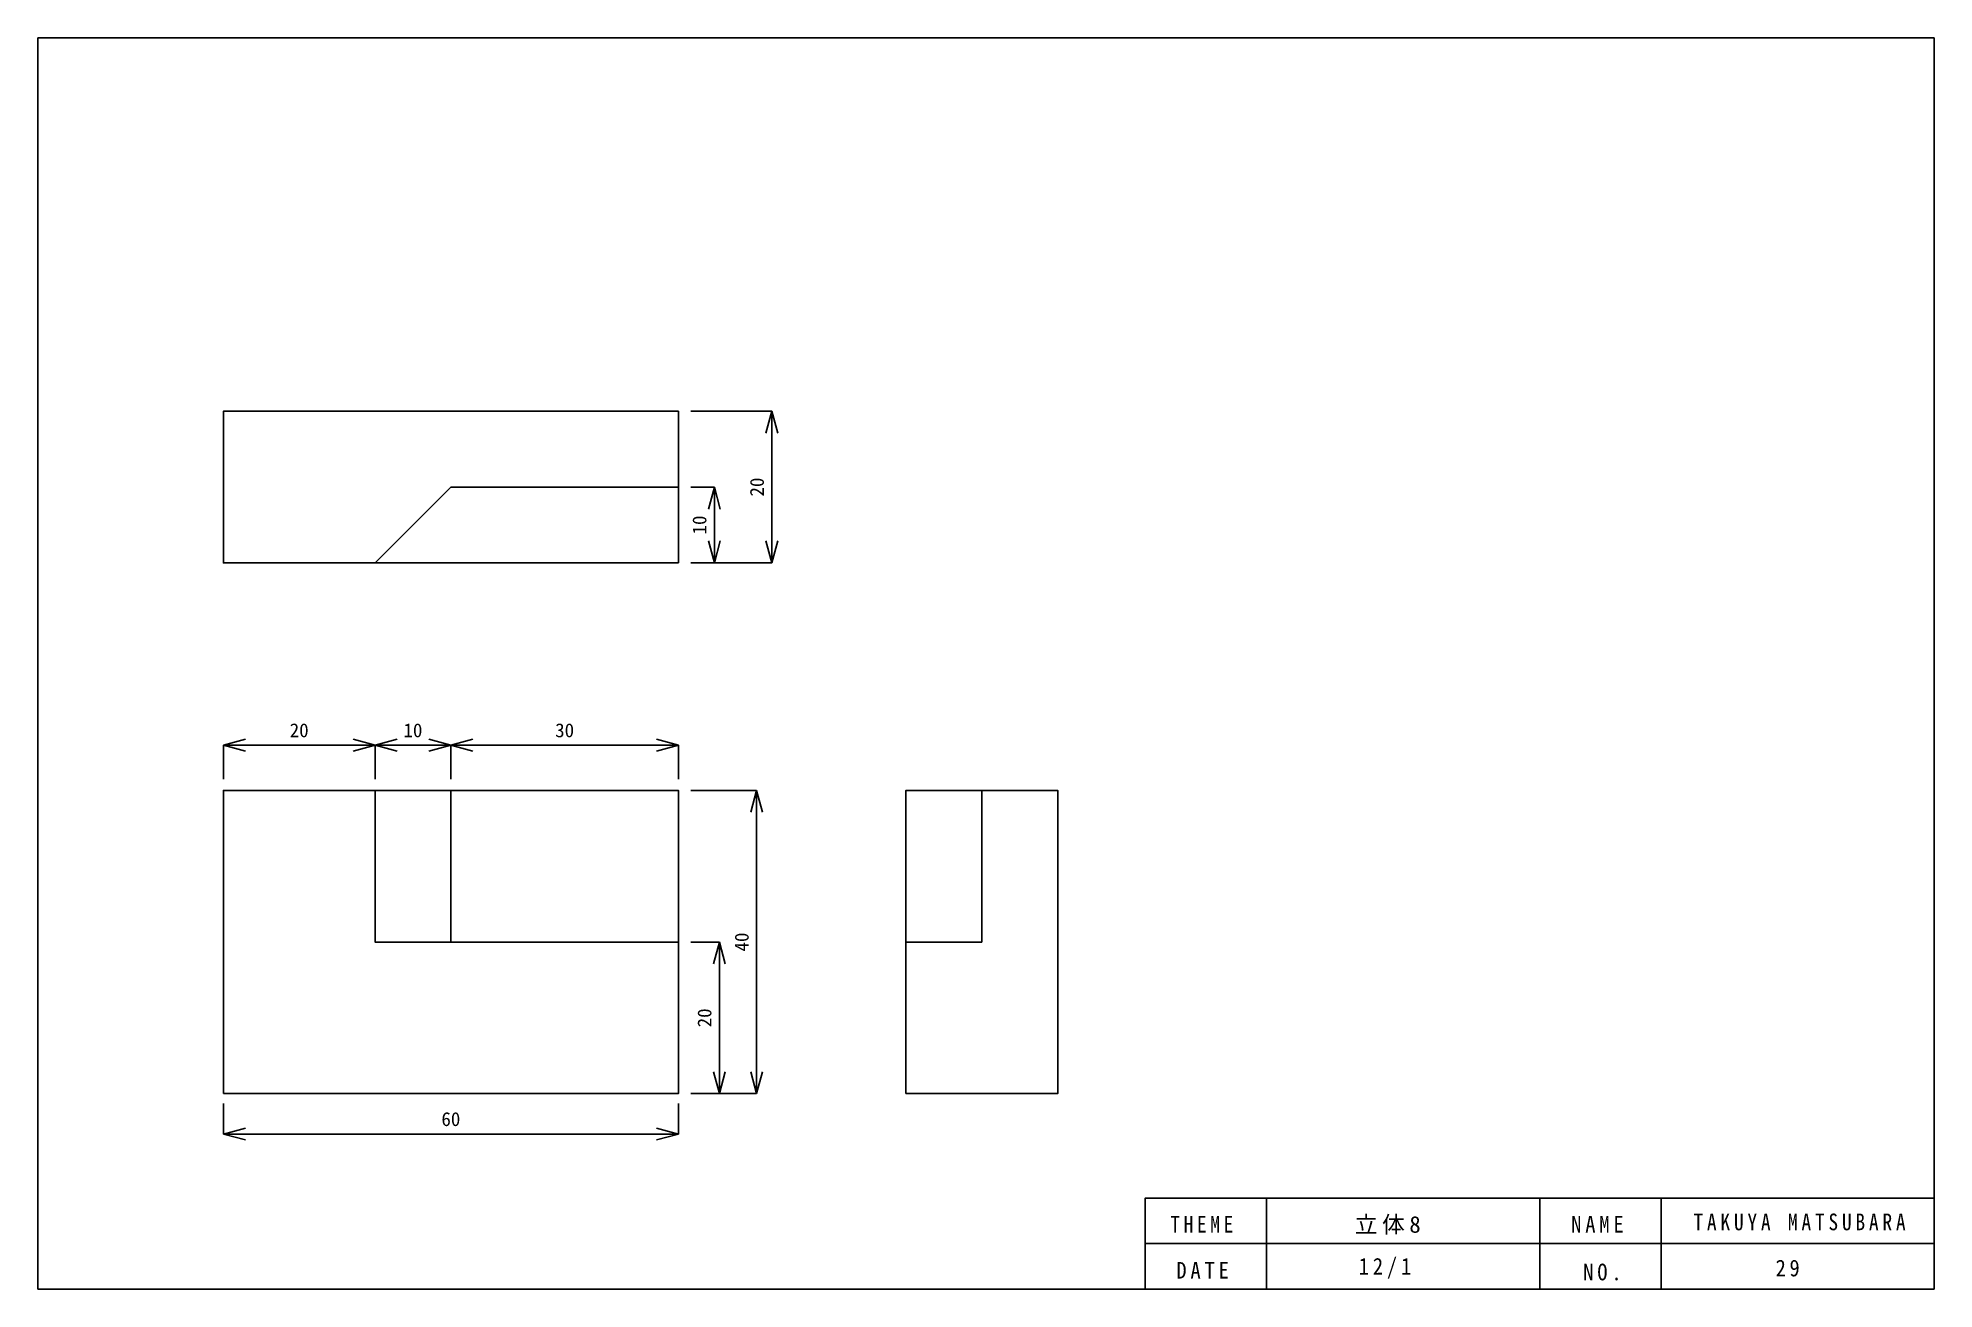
# Model space of a CAD drawing. Units: millimetres on the paper. Extents: x -1924 to 2076, y -2069 to 1931.
# Drawn here: x -129.8 to 120.2, y -77.7 to 87.3 of the extents above; entities that cross this region are included whole.
import ezdxf
from ezdxf.enums import TextEntityAlignment as Align

# ---------------------------------------------------------------- set-up
doc = ezdxf.new("R2010")
doc.units = ezdxf.units.MM
doc.layers.add('0-0_外形線', color=7, linetype='Continuous')
doc.layers.add('0-3_寸法線', color=3, linetype='Continuous')
doc.styles.add('ＭＳ ゴシック', font='')
doc.styles.get('ＭＳ ゴシック').set_extended_font_data('MS Gothic')

msp = doc.modelspace()

# ---------------------------------------------------------------- texts
at = {"layer": '0-0_外形線', "char_height": 2.199, "attachment_point": 7, "style": 'ＭＳ ゴシック'}
for s, insert in [('\\T1.38;\\W0.85;THEME', (19.553, -70.286)), ('\\T1.2;立体8', (43.863, -70.551)), ('\\T1.38;\\W0.9;NAME', (72.4, -70.286)), ('\\T1.4;\\W0.85;TAKUYA\\~MATSUBARA', (88.519, -70.022)), ('\\T1.38;\\W0.9;DATE', (20.346, -76.364)), ('\\T1.38;\\W0.9;12/1', (44.391, -76.364)), ('\\T1.38;\\W0.9;NO.', (73.986, -76.628)), ('\\T1.36;\\W0.9;29', (99.352, -76.1))]:
    msp.add_mtext(s, dxfattribs=dict(at, insert=insert))
at = {"layer": '0-3_寸法線', "color": 4, "style": 'ＭＳ ゴシック'}
for s, p in [('20', (-33.494, 26.778)), ('10', (-41.073, 21.778)), ('40', (-35.5, -33.222)), ('20', (-40.404, -43.222))]:
    msp.add_text(s, height=1.833, rotation=90, dxfattribs=at).set_placement(p, align=Align.BOTTOM_LEFT)
for s, p in [('20', (-96.557, -5.519)), ('10', (-81.557, -5.519)), ('30', (-61.557, -5.519)), ('60', (-76.557, -56.793))]:
    msp.add_text(s, height=1.833, dxfattribs=at).set_placement(p, align=Align.BOTTOM_LEFT)

# ---------------------------------------------------------------- linework, layer by layer
at = {"layer": '0-0_外形線'}
for p, q in [((-75.307, 28.028), (-85.307, 18.028)), ((-85.307, 18.028), (-75.307, 18.028)), ((-45.307, 18.028), (-75.307, 18.028)), ((-75.307, -11.972), (-75.307, -31.972)), ((-15.307, -51.972), (-15.307, -11.972))]:
    msp.add_line(p, q, dxfattribs=at)
for points in [[(-129.756, -77.744), (120.244, -77.744), (120.244, 87.256), (-129.756, 87.256)], [(-105.307, -51.972), (-45.307, -51.972), (-45.307, -11.972), (-105.307, -11.972)], [(-45.307, -11.972), (-85.307, -11.972), (-85.307, -31.972), (-45.307, -31.972)], [(-15.307, -51.972), (4.693, -51.972), (4.693, -11.972), (-15.307, -11.972)], [(-15.307, -11.972), (-5.307, -11.972), (-5.307, -31.972), (-15.307, -31.972)], [(32.244, -71.744), (16.244, -71.744), (16.244, -65.744), (32.244, -65.744)], [(68.244, -71.744), (32.244, -71.744), (32.244, -65.744), (68.244, -65.744)], [(84.244, -71.744), (68.244, -71.744), (68.244, -65.744), (84.244, -65.744)], [(120.244, -71.744), (84.244, -71.744), (84.244, -65.744), (120.244, -65.744)], [(32.244, -77.744), (16.244, -77.744), (16.244, -71.744), (32.244, -71.744)], [(68.244, -77.744), (32.244, -77.744), (32.244, -71.744), (68.244, -71.744)], [(84.244, -77.744), (68.244, -77.744), (68.244, -71.744), (84.244, -71.744)], [(120.244, -77.744), (84.244, -77.744), (84.244, -71.744), (120.244, -71.744)]]:
    msp.add_lwpolyline(points, close=True, dxfattribs=at)
for points in [[(-45.307, 18.028), (-45.307, 38.028), (-105.307, 38.028), (-105.307, 18.028)], [(-75.307, 28.028), (-45.307, 28.028), (-45.307, 18.028)], [(-45.307, 18.028), (-105.307, 18.028), (-45.307, 18.028)]]:
    msp.add_lwpolyline(points, dxfattribs=at)
msp.add_circle((75.571, -69.23), 2000, dxfattribs=at)
at = {"layer": '0-3_寸法線'}
for p, q in [((-32.994, 38.028), (-43.694, 38.028)), ((-32.994, 38.028), (-33.77, 35.13)), ((-32.994, 18.028), (-32.994, 38.028)), ((-32.994, 38.028), (-32.217, 35.13)), ((-40.573, 28.028), (-43.694, 28.028)), ((-40.573, 28.028), (-41.35, 25.13)), ((-40.573, 18.028), (-40.573, 28.028)), ((-40.573, 28.028), (-39.797, 25.13)), ((-40.573, 18.028), (-41.35, 20.925)), ((-40.573, 18.028), (-39.797, 20.925)), ((-32.994, 18.028), (-33.77, 20.925)), ((-32.994, 18.028), (-32.217, 20.925)), ((-40.573, 18.028), (-43.694, 18.028)), ((-32.994, 18.028), (-43.694, 18.028)), ((-105.307, -6.019), (-102.409, -5.243)), ((-105.307, -6.019), (-85.307, -6.019)), ((-105.307, -6.019), (-102.409, -6.796)), ((-105.307, -6.019), (-105.307, -10.478)), ((-85.307, -6.019), (-88.205, -5.243)), ((-85.307, -6.019), (-88.205, -6.796)), ((-85.307, -6.019), (-82.409, -5.243)), ((-85.307, -6.019), (-85.307, -10.478)), ((-85.307, -6.019), (-75.307, -6.019)), ((-85.307, -6.019), (-82.409, -6.796)), ((-75.307, -6.019), (-78.205, -5.243)), ((-75.307, -6.019), (-78.205, -6.796)), ((-75.307, -6.019), (-72.409, -5.243)), ((-75.307, -6.019), (-75.307, -10.478)), ((-75.307, -6.019), (-45.307, -6.019)), ((-75.307, -6.019), (-72.409, -6.796)), ((-45.307, -6.019), (-48.205, -5.243)), ((-45.307, -6.019), (-48.205, -6.796)), ((-45.307, -6.019), (-45.307, -10.478)), ((-35, -11.972), (-43.694, -11.972)), ((-35, -11.972), (-35.776, -14.87)), ((-35, -51.972), (-35, -11.972)), ((-35, -11.972), (-34.224, -14.87)), ((-39.904, -31.972), (-43.694, -31.972)), ((-39.904, -31.972), (-40.681, -34.87)), ((-39.904, -51.972), (-39.904, -31.972)), ((-39.904, -31.972), (-39.128, -34.87)), ((-39.904, -51.972), (-40.681, -49.075)), ((-39.904, -51.972), (-39.128, -49.075)), ((-35, -51.972), (-35.776, -49.075)), ((-35, -51.972), (-34.224, -49.075)), ((-39.904, -51.972), (-43.694, -51.972)), ((-35, -51.972), (-43.694, -51.972)), ((-105.307, -57.293), (-105.307, -53.28)), ((-45.307, -57.293), (-45.307, -53.28)), ((-105.307, -57.293), (-102.409, -56.517)), ((-105.307, -57.293), (-45.307, -57.293)), ((-105.307, -57.293), (-102.409, -58.069)), ((-45.307, -57.293), (-48.205, -56.517)), ((-45.307, -57.293), (-48.205, -58.069))]:
    msp.add_line(p, q, dxfattribs=at)

msp.set_redraw_order([(e.dxf.handle, doc.entitydb.next_handle()) for e in msp.query("TEXT MTEXT ATTDEF DIMENSION ARC_DIMENSION")])  # texts and dimensions are drawn at this point

doc.saveas('drawing.dxf')
